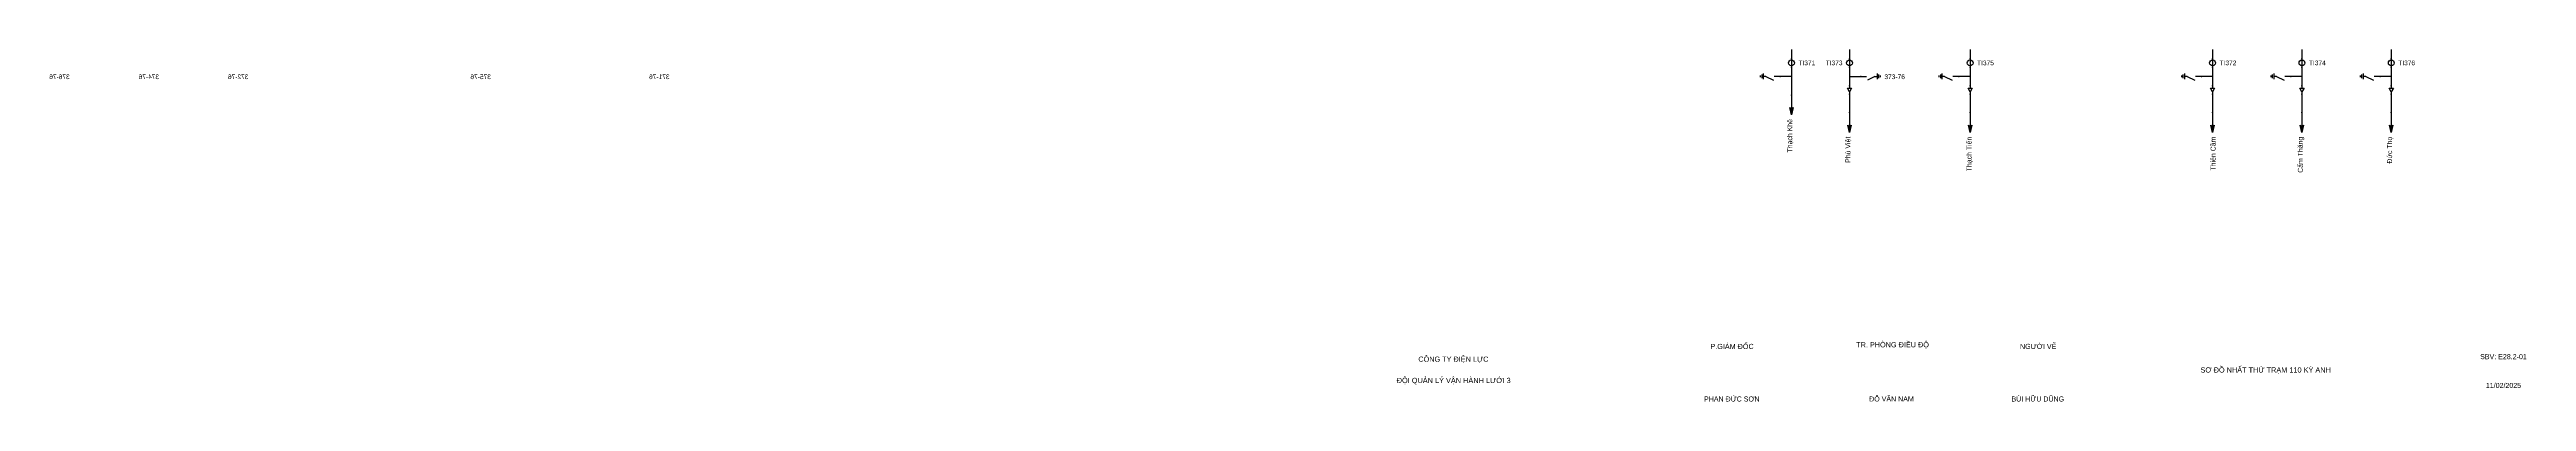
# Model space of a CAD drawing. Header units: millimetres. Extents: x -346 to 397, y 8 to 290.
# Drawn here: x -346 to 397, y 8 to 114 of the extents above; entities that cross this region are included whole.
import ezdxf

# ---------------------------------------------------------------- set-up
doc = ezdxf.new("R2010")
doc.units = ezdxf.units.MM
doc.layers.add('MV_35KV', color=30, linetype='Continuous', lineweight=25)
doc.layers.add('SYM_PORTS', color=8, linetype='Continuous', plot=False)
doc.layers.add('TEXT', color=7, linetype='Continuous')
doc.styles.add('SLD_TEXT', font='arial.ttf')

# ---------------------------------------------------------------- blocks, each defined once
blk = doc.blocks.new('SYM_CURRENT_TRANSFORMER')
at = {"lineweight": 25}
blk.add_lwpolyline([(0, 1.25), (0, -1.25)], dxfattribs=at)
blk.add_circle((0, 0), 0.875, dxfattribs=at)
at = {"layer": 'SYM_PORTS'}
for p in [(0, 1.25), (0, -1.25)]:
    blk.add_point(p, dxfattribs=at)
blk.add_attdef('DEVICE_CODE', (1.875, -1.75), '', height=2)
at = {"flags": 1}
blk.add_attdef('RATIO', (1.875, -4.75), '', height=2, dxfattribs=at)
blk = doc.blocks.new('SYM_EARTHING_SWITCH_OPEN')
at = {"lineweight": 25}
for points in [[(0, -1.25), (-1.125, 1)], [(0, 3), (0, 1.25)], [(-0.875, -2), (0.875, -2)], [(-0.5625, -2.4375), (0.5625, -2.4375)], [(-0.25, -2.875), (0.25, -2.875)], [(0, -1.25), (0, -2)]]:
    blk.add_lwpolyline(points, dxfattribs=at)
at = {"layer": 'SYM_PORTS'}
blk.add_point((0, 3), dxfattribs=at)
blk.add_attdef('DEVICE_CODE', (1.875, 0), '', height=2)
blk = doc.blocks.new('SYM_LINE_FEEDER_ARROW')
blk.add_hatch(color=7).paths.add_polyline_path([(0, -3), (-0.5, -0.75), (0, -1.25), (0.5, -0.75)])
at = {"lineweight": 25}
blk.add_lwpolyline([(0, 3), (0, -1.25)], dxfattribs=at)
blk.add_lwpolyline([(0, -3), (-0.5, -0.75), (0, -1.25), (0.5, -0.75)], close=True, dxfattribs=at)
at = {"layer": 'SYM_PORTS'}
blk.add_point((0, 3), dxfattribs=at)
blk.add_attdef('LINE_NAME', (1.5, 0), '', height=2)
blk = doc.blocks.new('SYM_CABLE_TERMINATION')
at = {"lineweight": 25}
blk.add_lwpolyline([(-0.625, 0.5), (0.625, 0.5), (0, -0.625)], close=True, dxfattribs=at)
for points in [[(0, 1.25), (0, 0.5)], [(0, -0.625), (0, -1.25)]]:
    blk.add_lwpolyline(points, dxfattribs=at)
at = {"layer": 'SYM_PORTS'}
for p in [(0, 1.25), (0, -1.25)]:
    blk.add_point(p, dxfattribs=at)

msp = doc.modelspace()

# ---------------------------------------------------------------- linework, layer by layer
at = {"layer": 'MV_35KV'}
for points in [[(176.52, 113.51), (176.52, 110.71)], [(193.93, 113.51), (193.93, 110.71)], [(230.1, 113.51), (230.1, 110.71)], [(302.82, 113.51), (302.82, 110.71)], [(329.62, 113.51), (329.62, 110.71)], [(356.41, 113.51), (356.41, 110.71)], [(176.52, 105.41), (173.14, 105.41)], [(176.52, 108.21), (176.52, 105.41)], [(176.52, 105.41), (176.52, 99.81)], [(193.93, 108.21), (193.93, 105.41)], [(193.93, 105.41), (197.31, 105.41)], [(193.93, 105.41), (193.93, 102.61)], [(230.1, 105.41), (226.72, 105.41)], [(230.1, 108.21), (230.1, 105.41)], [(230.1, 105.41), (230.1, 102.61)], [(302.82, 105.41), (299.45, 105.41)], [(302.82, 108.21), (302.82, 105.41)], [(302.82, 105.41), (302.82, 102.61)], [(329.62, 105.41), (326.24, 105.41)], [(329.62, 108.21), (329.62, 105.41)], [(329.62, 105.41), (329.62, 102.61)], [(356.41, 105.41), (353.03, 105.41)], [(356.41, 108.21), (356.41, 105.41)], [(356.41, 105.41), (356.41, 102.61)], [(193.93, 100.11), (193.93, 94.52)], [(230.1, 100.11), (230.1, 94.52)], [(302.82, 100.11), (302.82, 94.52)], [(329.62, 100.11), (329.62, 94.52)], [(356.41, 100.11), (356.41, 94.52)]]:
    msp.add_lwpolyline(points, dxfattribs=at)

# ---------------------------------------------------------------- block references
ref = msp.add_blockref('SYM_EARTHING_SWITCH_OPEN', (350.03, 105.41), dxfattribs=dict(at, xscale=-1, rotation=270))
ref.add_attrib('DEVICE_CODE', '376-76', (339.8, 104.59), dxfattribs={"layer": 'TEXT', "extrusion": (0, 0, -1), "height": 1.411, "style": 'SLD_TEXT'})
ref = msp.add_blockref('SYM_EARTHING_SWITCH_OPEN', (323.24, 105.41), dxfattribs=dict(at, xscale=-1, rotation=270))
ref.add_attrib('DEVICE_CODE', '374-76', (313.01, 104.59), dxfattribs={"layer": 'TEXT', "extrusion": (0, 0, -1), "height": 1.411, "style": 'SLD_TEXT'})
ref = msp.add_blockref('SYM_EARTHING_SWITCH_OPEN', (296.45, 105.41), dxfattribs=dict(at, xscale=-1, rotation=270))
ref.add_attrib('DEVICE_CODE', '372-76', (286.21, 104.59), dxfattribs={"layer": 'TEXT', "extrusion": (0, 0, -1), "height": 1.411, "style": 'SLD_TEXT'})
ref = msp.add_blockref('SYM_EARTHING_SWITCH_OPEN', (223.72, 105.41), dxfattribs=dict(at, xscale=-1, rotation=270))
ref.add_attrib('DEVICE_CODE', '375-76', (213.49, 104.59), dxfattribs={"layer": 'TEXT', "extrusion": (0, 0, -1), "height": 1.411, "style": 'SLD_TEXT'})
ref = msp.add_blockref('SYM_EARTHING_SWITCH_OPEN', (170.14, 105.41), dxfattribs=dict(at, xscale=-1, rotation=270))
ref.add_attrib('DEVICE_CODE', '371-76', (159.9, 104.59), dxfattribs={"layer": 'TEXT', "extrusion": (0, 0, -1), "height": 1.411, "style": 'SLD_TEXT'})
ref = msp.add_blockref('SYM_CURRENT_TRANSFORMER', (176.52, 109.46), dxfattribs=at)
ref.add_attrib('DEVICE_CODE', 'TI371', (178.61, 108.76), dxfattribs={"layer": 'TEXT', "height": 1.411, "style": 'SLD_TEXT'})
ref = msp.add_blockref('SYM_CURRENT_TRANSFORMER', (193.93, 109.46), dxfattribs=at)
ref.add_attrib('DEVICE_CODE', 'TI373', (186.8, 108.76), dxfattribs={"layer": 'TEXT', "height": 1.411, "style": 'SLD_TEXT'})
ref = msp.add_blockref('SYM_EARTHING_SWITCH_OPEN', (200.31, 105.41), dxfattribs=dict(at, rotation=90))
ref.add_attrib('DEVICE_CODE', '373-76', (204.41, 104.59), dxfattribs={"layer": 'TEXT', "height": 1.411, "style": 'SLD_TEXT'})
ref = msp.add_blockref('SYM_CURRENT_TRANSFORMER', (230.1, 109.46), dxfattribs=at)
ref.add_attrib('DEVICE_CODE', 'TI375', (232.2, 108.76), dxfattribs={"layer": 'TEXT', "height": 1.411, "style": 'SLD_TEXT'})
ref = msp.add_blockref('SYM_CURRENT_TRANSFORMER', (302.82, 109.46), dxfattribs=at)
ref.add_attrib('DEVICE_CODE', 'TI372', (304.92, 108.76), dxfattribs={"layer": 'TEXT', "height": 1.411, "style": 'SLD_TEXT'})
ref = msp.add_blockref('SYM_CURRENT_TRANSFORMER', (329.62, 109.46), dxfattribs=at)
ref.add_attrib('DEVICE_CODE', 'TI374', (331.71, 108.76), dxfattribs={"layer": 'TEXT', "height": 1.411, "style": 'SLD_TEXT'})
ref = msp.add_blockref('SYM_CURRENT_TRANSFORMER', (356.41, 109.46), dxfattribs=at)
ref.add_attrib('DEVICE_CODE', 'TI376', (358.51, 108.76), dxfattribs={"layer": 'TEXT', "height": 1.411, "style": 'SLD_TEXT'})
for name, p in [('SYM_LINE_FEEDER_ARROW', (176.52, 96.81)), ('SYM_CABLE_TERMINATION', (193.93, 101.36)), ('SYM_CABLE_TERMINATION', (230.1, 101.36)), ('SYM_CABLE_TERMINATION', (302.82, 101.36)), ('SYM_CABLE_TERMINATION', (329.62, 101.36)), ('SYM_CABLE_TERMINATION', (356.41, 101.36)), ('SYM_LINE_FEEDER_ARROW', (193.93, 91.52)), ('SYM_LINE_FEEDER_ARROW', (230.1, 91.52)), ('SYM_LINE_FEEDER_ARROW', (302.82, 91.52)), ('SYM_LINE_FEEDER_ARROW', (329.62, 91.52)), ('SYM_LINE_FEEDER_ARROW', (356.41, 91.52))]:
    msp.add_blockref(name, p, dxfattribs=at)

# ---------------------------------------------------------------- texts
at = {"layer": 'TEXT', "char_height": 1.489, "attachment_point": 7, "rotation": 90, "style": 'SLD_TEXT'}
for s, insert in [('Thạch Khê', (177.1, 82.54)), ('Phù Việt', (194.52, 79.43)), ('Thạch Tiến', (230.86, 76.89)), ('Thiên Cầm', (303.74, 77.12)), ('Cẩm Thăng', (330.33, 76.43)), ('Đức Thọ', (356.99, 79.2))]:
    msp.add_mtext(s, dxfattribs=dict(at, insert=insert))
at = {"layer": 'TEXT', "attachment_point": 7, "style": 'SLD_TEXT'}
for s, insert, char_height in [('P.GIÁM ĐỐC', (152.24, 23.46), 1.546), ('TR. PHÒNG ĐIỀU ĐỘ', (195.95, 23.64), 1.5612), ('NGƯỜI VẼ', (245.05, 23.48), 1.535), ('ĐỘI QUẢN LÝ VẬN HÀNH LƯỚI 3', (58.16, 12.82), 1.5732), ('CÔNG TY ĐIỆN LỰC', (64.64, 19.31), 1.5622), ('SƠ ĐỒ NHẤT THỨ TRẠM 110 KỲ ANH', (299.2, 16.06), 1.5694), ('SBV: E28.2-01', (383.07, 20.41), 1.5132), ('PHAN ĐỨC SƠN', (150.32, 7.69), 1.5132), ('ĐỖ VĂN NAM', (199.83, 7.7), 1.513), ('BÙI HỮU DŨNG', (242.52, 7.69), 1.5132), ('11/02/2025', (384.77, 11.76), 1.513)]:
    msp.add_mtext(s, dxfattribs=dict(at, insert=insert, char_height=char_height))

doc.saveas('drawing.dxf')
